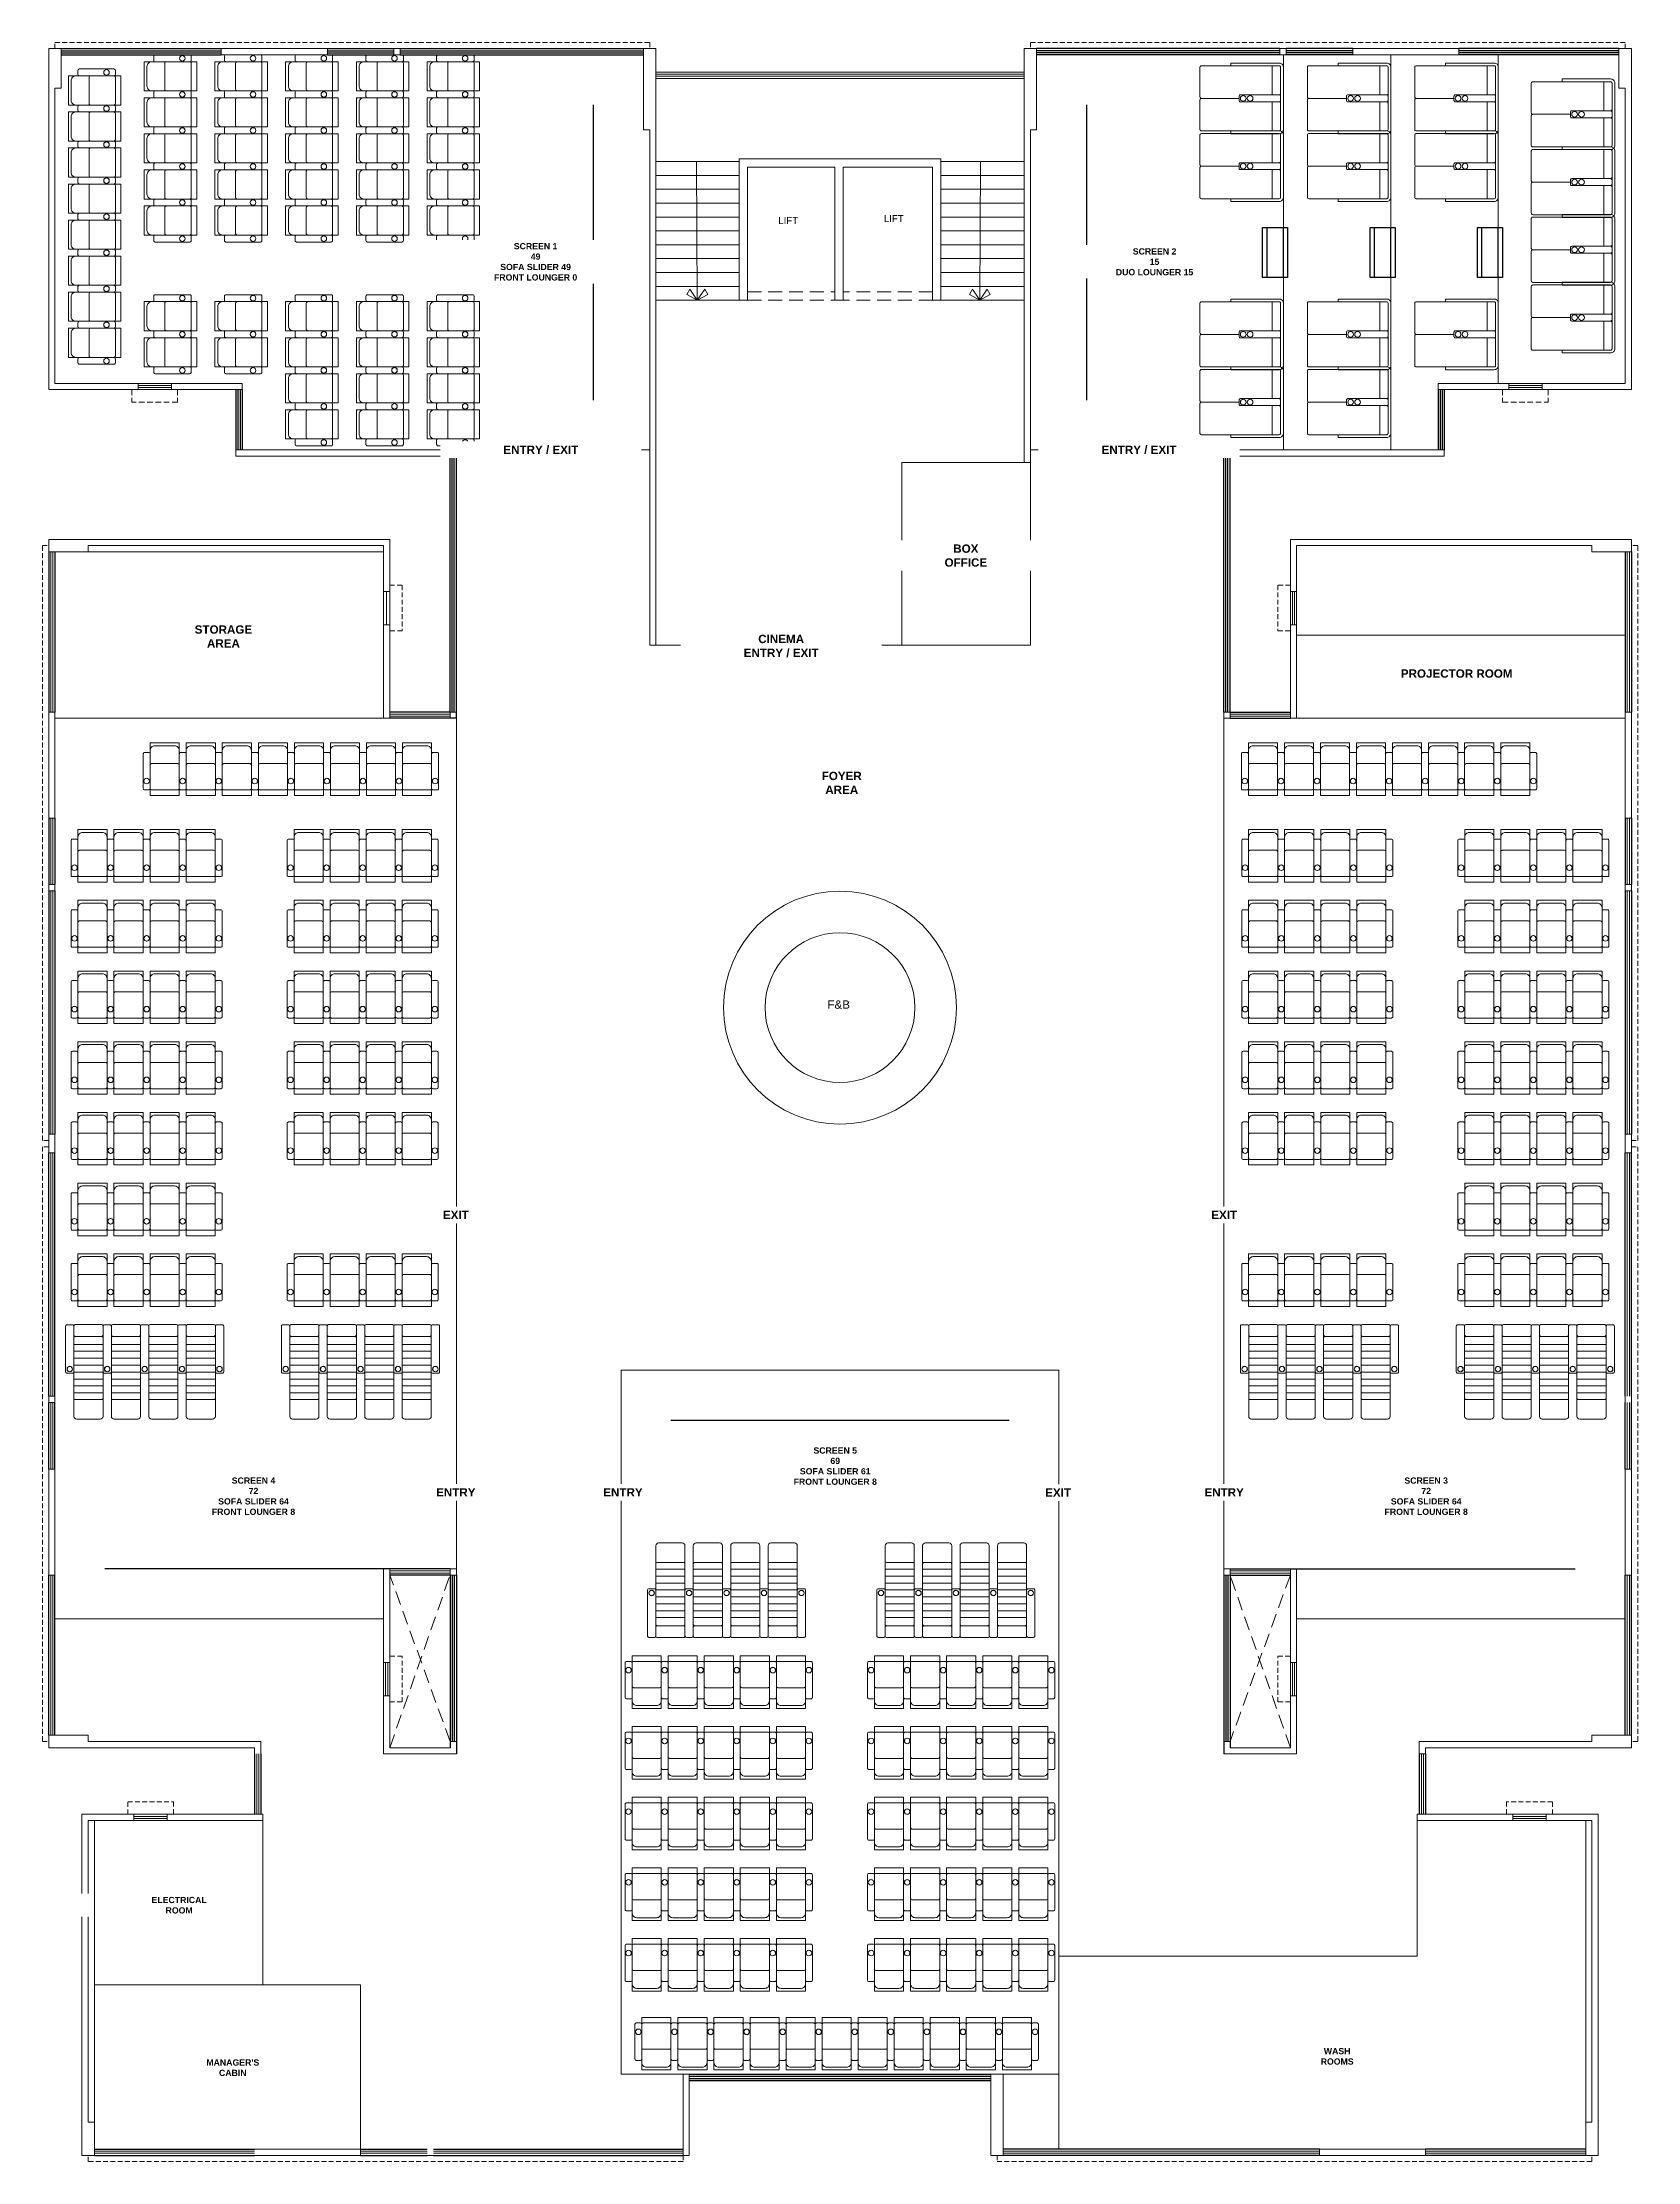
# Model space of a CAD drawing. Header units: inches. Extents: x 1807 to 67852, y 1160 to 20242.
# Drawn here: x 42211 to 43361, y 8234 to 9763 of the extents above; entities that cross this region are included whole.
import ezdxf
from ezdxf.lldxf.tags import DXFTag

# ---------------------------------------------------------------- set-up
doc = ezdxf.new("R2010")
doc.units = ezdxf.units.IN
doc.header["$MEASUREMENT"] = 0
doc.linetypes.add('DASHED', pattern=[0.75, 0.5, -0.25])
for name, color, linetype, lineweight in [('02WINDOW & DOTTED', 8, 'Continuous', 20), ('AP_TEXT', 7, 'Continuous', 13), ('CHAIRS', 34, 'Continuous', 20), ('elev1', 250, 'Continuous', 15), ('Nstair', 8, 'Continuous', 20), ('PROJ.', 8, 'DASHED', 20), ('RAILING', 8, 'Continuous', 25), ('Railing 01', 8, 'Continuous', 18), ('SHOP TEXT', 7, 'Continuous', 15), ('text', 7, 'Continuous', 15), ('wall', 7, 'Continuous', 20), ('WALLS', 7, 'Continuous', 20), ('WINDOW', 8, 'Continuous', 15)]:
    doc.layers.add(name, color=color, linetype=linetype, lineweight=lineweight)
for name, color, linetype in [('Chair', 34, 'Continuous'), ('GF', 36, 'Continuous'), ('step light', 250, 'Continuous')]:
    doc.layers.add(name, color=color, linetype=linetype)
doc.styles.add('Krupalu 1', font='arial.ttf')
doc.styles.add('title block', font='')
doc.styles.get('title block').set_extended_font_data('Gulim')
tags = doc.linetypes.add('HIDDEN', pattern=[0.375, 0.25, -0.125]).pattern_tags.tags
tags[6:7] = [DXFTag(74, 4), DXFTag(75, 0), DXFTag(340, '0'), DXFTag(46, 1.0), DXFTag(50, 0.0), DXFTag(44, 0.0), DXFTag(45, 0.0)]
tags[4:5] = [DXFTag(74, 4), DXFTag(75, 0), DXFTag(340, '0'), DXFTag(46, 1.0), DXFTag(50, 0.0), DXFTag(44, 0.0), DXFTag(45, 0.0)]

msp = doc.modelspace()

# ---------------------------------------------------------------- texts
at = {"layer": 'AP_TEXT', "style": 'Krupalu 1'}
msp.add_text('F&B', height=6, dxfattribs=at).set_placement((42776.7, 9065.7))
at = {"layer": 'SHOP TEXT', "ltscale": 0.1, "style": 'Krupalu 1'}
for p in [(42741.3, 9631.7), (42817.4, 9633.1)]:
    msp.add_text('LIFT', height=5, dxfattribs=at).set_placement(p)
at = {"layer": 'text', "width": 139.144, "attachment_point": 4, "style": 'title block', "bg_fill": 2}
for s, insert, char_height in [('\\pxqc;{\\fArial|b1|i0|c0|p34;FOYER\\PAREA}', (42717.5, 9228.6), 6), ('\\pxqc;{\\fArial|b1|i0|c0|p34;SCREEN 3\\P72\\PSOFA SLIDER 64\\PFRONT LOUNGER 8}', (43139, 8714.1), 4.5), ("\\pxqc,t17;{\\fArial|b1|i0|c0|p34;MANAGER'S\\PCABIN}", (42278.3, 8301.9), 4.5)]:
    msp.add_mtext(s, dxfattribs=dict(at, insert=insert, char_height=char_height))

# ---------------------------------------------------------------- blocks, each defined once
blk = doc.blocks.new('Recliner chair-01')
at = {"layer": 'CHAIRS', "linetype": 'HIDDEN', "lineweight": -2}
blk.add_lwpolyline([(-10.5, 33.9), (10.5, 33.9), (10.5, -4), (-10.5, -4)], close=True, dxfattribs=at)
at = {"layer": 'CHAIRS', "lineweight": -2}
for points in [[(-7.1, 31.9), (7.1, 31.9, -0.414214), (10.5, 28.5), (10.5, 1, -0.414214), (9.5, 0), (-9.5, 0, -0.414214), (-10.5, 1), (-10.5, 28.5, -0.414214)], [(-10.5, 1), (-10.5, 26, 0.414214), (-11.5, 27), (-14.5, 27, 0.414214), (-15.5, 26), (-15.5, 1, 0.414214), (-14.5, 0), (-11.5, 0, 0.414214)], [(10.5, 1), (10.5, 18, 0.414214), (9.5, 19), (-9.5, 19, 0.414214), (-10.5, 18), (-10.5, 1, 0.414214), (-9.5, 0), (9.5, 0, 0.414214)], [(10.5, 1), (10.5, 26, -0.414214), (11.5, 27), (14.5, 27, -0.414214), (15.5, 26), (15.5, 1, -0.414214), (14.5, 0), (11.5, 0, -0.414214)]]:
    blk.add_lwpolyline(points, format="xyb", close=True, dxfattribs=at)
for centre in [(-13, 6.4), (13.1, 6.4)]:
    blk.add_circle(centre, 2, dxfattribs=at)
blk = doc.blocks.new('*U361')
at = {"layer": 'CHAIRS'}
blk.add_blockref('Recliner chair-01', (0, -14.9), dxfattribs=at)
blk = doc.blocks.new('*U360')
at = {"layer": 'GF', "color": 0, "linetype": 'ByBlock', "lineweight": -2}
for p in [(0, 0), (26, 0), (52, 0), (78, 0)]:
    blk.add_blockref('*U361', p, dxfattribs=at)
at = {"layer": 'GF', "color": 0, "linetype": 'ByBlock', "lineweight": -2, "transparency": 16777216}
for p in [(104, 0), (130, 0), (156, 0), (182, 0)]:
    blk.add_blockref('*U361', p, dxfattribs=at)
blk = doc.blocks.new('*U363')
at = {"layer": 'CHAIRS'}
blk.add_blockref('Recliner chair-01', (0, -14.9), dxfattribs=at)
blk = doc.blocks.new('*U362')
at = {"layer": 'GF', "color": 0, "linetype": 'ByBlock', "lineweight": -2}
for p in [(0, 0), (26, 0), (52, 0), (78, 0)]:
    blk.add_blockref('*U363', p, dxfattribs=at)
at = {"layer": 'GF', "color": 0, "linetype": 'ByBlock', "lineweight": -2, "transparency": 16777216}
for p in [(0, -51), (26, -51), (52, -51), (78, -51), (0, -102), (26, -102), (52, -102), (78, -102), (0, -153), (26, -153), (52, -153), (78, -153), (0, -204), (26, -204), (52, -204), (78, -204), (0, -255), (26, -255), (52, -255), (78, -255), (0, -306), (26, -306), (52, -306), (78, -306)]:
    blk.add_blockref('*U363', p, dxfattribs=at)
blk = doc.blocks.new("Lounger - 21''")
at = {"layer": 'CHAIRS', "color": 250}
for p, q in [((-10.5, -14.3), (10.5, -14.3)), ((-10.5, -19.3), (10.5, -19.3)), ((-10.5, -24.3), (10.5, -24.3)), ((-10.5, -29.3), (10.5, -29.3)), ((-10.5, -34.3), (10.5, -34.3)), ((-10.5, -39.3), (10.5, -39.3)), ((-10.5, -44.3), (10.5, -44.3)), ((-10.5, -49.3), (10.5, -49.3))]:
    blk.add_line(p, q, dxfattribs=at)
at = {"layer": 'CHAIRS'}
for points in [[(-9.5, -8.5), (9.5, -8.5, 0.414214), (10.5, -7.5), (10.5, -1, 0.414214), (9.5, 0), (-9.5, 0, 0.414214), (-10.5, -1), (-10.5, -7.5, 0.414214)], [(-16.5, -1.1), (-16.5, -34.1, 0.414214), (-15.5, -35.1), (-11.5, -35.1, 0.414214), (-10.5, -34.1), (-10.5, -1.1, 0.414214), (-11.5, -0.1), (-15.5, -0.1, 0.414214)], [(-9.5, -8.5), (9.5, -8.5, -0.414214), (10.5, -9.5), (10.5, -66.2, -0.414214), (8.5, -68.2), (-8.5, -68.2, -0.414214), (-10.5, -66.2), (-10.5, -9.5, -0.414214)], [(16.5, -1.1), (16.5, -34.1, -0.414214), (15.5, -35.1), (11.5, -35.1, -0.414214), (10.5, -34.1), (10.5, -1.1, -0.414214), (11.5, -0.1), (15.5, -0.1, -0.414214)]]:
    blk.add_lwpolyline(points, format="xyb", close=True, dxfattribs=at)
blk.add_lwpolyline([(-10.5, -43.7), (-10.5, -53.1, 0.414214), (-9.5, -54.1), (9.5, -54.1, 0.414214), (10.5, -53.1), (10.5, -43.7)], format="xyb", dxfattribs=at)
for centre, radius in [((-13.5, -32.1), 1.99), ((-13.5, -32.1), 1.89), ((13.5, -32.1), 1.99), ((13.5, -32.1), 1.89)]:
    blk.add_circle(centre, radius, dxfattribs=at)
blk = doc.blocks.new('*U365')
at = {"layer": 'CHAIRS'}
blk.add_blockref("Lounger - 21''", (0, 34.1, -172020), dxfattribs=at)
blk = doc.blocks.new('*U364')
at = {"layer": 'elev1', "color": 0, "linetype": 'ByBlock', "lineweight": -2}
for p in [(0, 0), (27, 0), (54, 0), (81, 0)]:
    blk.add_blockref('*U365', p, dxfattribs=at)
blk = doc.blocks.new('*U367')
at = {"layer": 'CHAIRS'}
blk.add_blockref("Lounger - 21''", (0, 34.1, -172020), dxfattribs=at)
blk = doc.blocks.new('*U366')
at = {"layer": 'elev1', "color": 0, "linetype": 'ByBlock', "lineweight": -2}
for p in [(0, 0), (27, 0), (54, 0), (81, 0)]:
    blk.add_blockref('*U367', p, dxfattribs=at)
blk = doc.blocks.new('*U372')
at = {"layer": 'CHAIRS'}
blk.add_blockref('Recliner chair-01', (0, -14.9), dxfattribs=at)
blk = doc.blocks.new('*U371')
at = {"layer": 'GF', "color": 0, "linetype": 'ByBlock', "lineweight": -2}
for p in [(0, 0), (26, 0), (52, 0), (78, 0)]:
    blk.add_blockref('*U372', p, dxfattribs=at)
at = {"layer": 'GF', "color": 0, "linetype": 'ByBlock', "lineweight": -2, "transparency": 16777216}
for p in [(104, 0), (130, 0), (156, 0), (182, 0)]:
    blk.add_blockref('*U372', p, dxfattribs=at)
blk = doc.blocks.new('*U374')
at = {"layer": 'CHAIRS'}
blk.add_blockref('Recliner chair-01', (0, -14.9), dxfattribs=at)
blk = doc.blocks.new('*U373')
at = {"layer": 'GF', "color": 0, "linetype": 'ByBlock', "lineweight": -2}
for p in [(0, 0), (26, 0), (52, 0), (78, 0)]:
    blk.add_blockref('*U374', p, dxfattribs=at)
at = {"layer": 'GF', "color": 0, "linetype": 'ByBlock', "lineweight": -2, "transparency": 16777216}
for p in [(0, -51), (26, -51), (52, -51), (78, -51), (0, -102), (26, -102), (52, -102), (78, -102), (0, -153), (26, -153), (52, -153), (78, -153), (0, -204), (26, -204), (52, -204), (78, -204), (0, -255), (26, -255), (52, -255), (78, -255), (0, -306), (26, -306), (52, -306), (78, -306)]:
    blk.add_blockref('*U374', p, dxfattribs=at)
blk = doc.blocks.new('*U378')
at = {"layer": 'CHAIRS'}
blk.add_blockref("Lounger - 21''", (0, 34.1, -172020), dxfattribs=at)
blk = doc.blocks.new('*U377')
at = {"layer": 'elev1', "color": 0, "linetype": 'ByBlock', "lineweight": -2}
for p in [(0, 0), (27, 0), (54, 0), (81, 0)]:
    blk.add_blockref('*U378', p, dxfattribs=at)
blk = doc.blocks.new('*U376')
at = {"layer": 'CHAIRS'}
blk.add_blockref('Recliner chair-01', (0, -14.9), dxfattribs=at)
blk = doc.blocks.new('*U375')
at = {"layer": 'GF', "color": 0, "linetype": 'ByBlock', "lineweight": -2}
for p in [(0, 0), (26, 0), (52, 0), (78, 0)]:
    blk.add_blockref('*U376', p, dxfattribs=at)
at = {"layer": 'GF', "color": 0, "linetype": 'ByBlock', "lineweight": -2, "transparency": 16777216}
for p in [(0, -51), (26, -51), (52, -51), (78, -51), (0, -102), (26, -102), (52, -102), (78, -102), (0, -153), (26, -153), (52, -153), (78, -153), (0, -204), (26, -204), (52, -204), (78, -204)]:
    blk.add_blockref('*U376', p, dxfattribs=at)
blk = doc.blocks.new('*U370')
at = {"layer": 'CHAIRS'}
blk.add_blockref("Lounger - 21''", (0, 34.1, -172020), dxfattribs=at)
blk = doc.blocks.new('*U369')
at = {"layer": 'elev1', "color": 0, "linetype": 'ByBlock', "lineweight": -2}
for p in [(0, 0), (27, 0), (54, 0), (81, 0)]:
    blk.add_blockref('*U370', p, dxfattribs=at)
blk = doc.blocks.new('*U392')
at = {"layer": 'CHAIRS'}
blk.add_blockref('Recliner chair-01', (0, -14.9), dxfattribs=at)
blk = doc.blocks.new('*U391')
at = {"layer": 'GF', "color": 0, "linetype": 'ByBlock', "lineweight": -2}
for p in [(0, 0), (26, 0), (52, 0), (78, 0)]:
    blk.add_blockref('*U392', p, dxfattribs=at)
at = {"layer": 'GF', "color": 0, "linetype": 'ByBlock', "lineweight": -2, "transparency": 16777216}
for p in [(104, 0), (130, 0), (156, 0), (182, 0)]:
    blk.add_blockref('*U392', p, dxfattribs=at)
blk = doc.blocks.new('*U396')
at = {"layer": 'CHAIRS'}
blk.add_blockref('Recliner chair-01', (0, -14.9), dxfattribs=at)
blk = doc.blocks.new('*U395')
at = {"layer": 'GF', "color": 0, "linetype": 'ByBlock', "lineweight": -2}
for p in [(0, 0), (26, 0), (52, 0)]:
    blk.add_blockref('*U396', p, dxfattribs=at)
at = {"layer": 'GF', "color": 0, "linetype": 'ByBlock', "lineweight": -2, "transparency": 16777216}
for p in [(78, 0), (104, 0), (0, -51), (26, -51), (52, -51), (78, -51), (104, -51), (0, -102), (26, -102), (52, -102), (78, -102), (104, -102), (0, -153), (26, -153), (52, -153), (78, -153), (104, -153), (0, -204), (26, -204), (52, -204), (78, -204), (104, -204)]:
    blk.add_blockref('*U396', p, dxfattribs=at)
blk = doc.blocks.new('*U398')
at = {"layer": 'CHAIRS'}
blk.add_blockref('Recliner chair-01', (0, -14.9), dxfattribs=at)
blk = doc.blocks.new('*U397')
at = {"layer": 'GF', "color": 0, "linetype": 'ByBlock', "lineweight": -2}
for p in [(0, 0), (26, 0)]:
    blk.add_blockref('*U398', p, dxfattribs=at)
at = {"layer": 'GF', "color": 0, "linetype": 'ByBlock', "lineweight": -2, "transparency": 16777216}
for p in [(0, -51), (26, -51)]:
    blk.add_blockref('*U398', p, dxfattribs=at)
blk = doc.blocks.new('*U394')
at = {"layer": 'CHAIRS'}
blk.add_blockref('Recliner chair-01', (0, -14.9), dxfattribs=at)
blk = doc.blocks.new('*U393')
at = {"layer": 'GF', "color": 0, "linetype": 'ByBlock', "lineweight": -2}
for p in [(0, 0), (26, 0)]:
    blk.add_blockref('*U394', p, dxfattribs=at)
at = {"layer": 'GF', "color": 0, "linetype": 'ByBlock', "lineweight": -2, "transparency": 16777216}
for p in [(52, 0), (78, 0), (0, -51), (26, -51), (52, -51), (78, -51), (0, -102), (26, -102), (52, -102), (78, -102)]:
    blk.add_blockref('*U394', p, dxfattribs=at)
blk = doc.blocks.new('*U402')
at = {"layer": 'CHAIRS'}
blk.add_blockref('Recliner chair-01', (0, -14.9), dxfattribs=at)
blk = doc.blocks.new('*U401')
at = {"layer": 'GF', "color": 0, "linetype": 'ByBlock', "lineweight": -2}
for p in [(0, 0), (26, 0), (52, 0), (78, 0)]:
    blk.add_blockref('*U402', p, dxfattribs=at)
at = {"layer": 'GF', "color": 0, "linetype": 'ByBlock', "lineweight": -2, "transparency": 16777216}
for p in [(104, 0), (130, 0), (156, 0), (182, 0), (208, 0), (234, 0), (260, 0)]:
    blk.add_blockref('*U402', p, dxfattribs=at)
blk = doc.blocks.new('*U404')
at = {"layer": 'CHAIRS'}
blk.add_blockref('Recliner chair-01', (0, -14.9), dxfattribs=at)
blk = doc.blocks.new('*U403')
at = {"layer": 'GF', "color": 0, "linetype": 'ByBlock', "lineweight": -2}
for p in [(0, 0), (26, 0), (52, 0), (78, 0)]:
    blk.add_blockref('*U404', p, dxfattribs=at)
at = {"layer": 'GF', "color": 0, "linetype": 'ByBlock', "lineweight": -2, "transparency": 16777216}
for p in [(104, 0), (0, -51), (26, -51), (52, -51), (78, -51), (104, -51), (0, -102), (26, -102), (52, -102), (78, -102), (104, -102), (0, -153), (26, -153), (52, -153), (78, -153), (104, -153), (0, -204), (26, -204), (52, -204), (78, -204), (104, -204)]:
    blk.add_blockref('*U404', p, dxfattribs=at)
blk = doc.blocks.new('*U400')
at = {"layer": 'CHAIRS'}
blk.add_blockref('Recliner chair-01', (0, -14.9), dxfattribs=at)
blk = doc.blocks.new('*U399')
at = {"layer": 'GF', "color": 0, "linetype": 'ByBlock', "lineweight": -2}
for p in [(0, 0), (26, 0), (52, 0), (78, 0)]:
    blk.add_blockref('*U400', p, dxfattribs=at)
at = {"layer": 'GF', "color": 0, "linetype": 'ByBlock', "lineweight": -2, "transparency": 16777216}
for p in [(104, 0), (0, -51), (26, -51), (52, -51), (78, -51), (104, -51), (0, -102), (26, -102), (52, -102), (78, -102), (104, -102), (0, -153), (26, -153), (52, -153), (78, -153), (104, -153), (0, -204), (26, -204), (52, -204), (78, -204), (104, -204)]:
    blk.add_blockref('*U400', p, dxfattribs=at)
blk = doc.blocks.new('*U406')
at = {"layer": 'CHAIRS'}
blk.add_blockref("Lounger - 21''", (0, 34.1, -172020), dxfattribs=at)
blk = doc.blocks.new('*U405')
at = {"layer": 'elev1', "color": 0, "linetype": 'ByBlock', "lineweight": -2}
for p in [(0, 0), (27, 0), (54, 0), (81, 0)]:
    blk.add_blockref('*U406', p, dxfattribs=at)
blk = doc.blocks.new('*U408')
at = {"layer": 'CHAIRS'}
blk.add_blockref("Lounger - 21''", (0, 34.1, -172020), dxfattribs=at)
blk = doc.blocks.new('*U407')
at = {"layer": 'elev1', "color": 0, "linetype": 'ByBlock', "lineweight": -2}
for p in [(0, 0), (27, 0), (54, 0), (81, 0)]:
    blk.add_blockref('*U408', p, dxfattribs=at)
blk = doc.blocks.new('*U410')
at = {"layer": 'CHAIRS'}
blk.add_blockref('Recliner chair-01', (0, -14.9), dxfattribs=at)
blk = doc.blocks.new('*U409')
at = {"layer": 'GF', "color": 0, "linetype": 'ByBlock', "lineweight": -2}
for p in [(0, 0), (26, 0), (52, 0), (78, 0)]:
    blk.add_blockref('*U410', p, dxfattribs=at)
blk = doc.blocks.new('*U412')
at = {"layer": 'CHAIRS'}
blk.add_blockref('Recliner chair-01', (0, -14.9), dxfattribs=at)
blk = doc.blocks.new('*U411')
at = {"layer": 'GF', "color": 0, "linetype": 'ByBlock', "lineweight": -2}
for p in [(0, 0), (26, 0), (52, 0), (78, 0)]:
    blk.add_blockref('*U412', p, dxfattribs=at)
at = {"layer": 'GF', "color": 0, "linetype": 'ByBlock', "lineweight": -2, "transparency": 16777216}
for p in [(0, -51), (26, -51), (52, -51), (78, -51), (0, -102), (26, -102), (52, -102), (78, -102), (0, -153), (26, -153), (52, -153), (78, -153), (0, -204), (26, -204), (52, -204), (78, -204)]:
    blk.add_blockref('*U412', p, dxfattribs=at)
blk = doc.blocks.new('*U414')
at = {"layer": 'CHAIRS'}
blk.add_blockref('Recliner chair-01', (0, -14.9), dxfattribs=at)
blk = doc.blocks.new('*U413')
at = {"layer": 'GF', "color": 0, "linetype": 'ByBlock', "lineweight": -2}
for p in [(0, 0), (26, 0), (52, 0), (78, 0)]:
    blk.add_blockref('*U414', p, dxfattribs=at)
blk = doc.blocks.new('Lounger with enclosure - Single arm-flat-18')
at = {"layer": 'CHAIRS', "ltscale": 5}
for p, q in [((-607, -207), (-65, -207)), ((65, -207), (607, -207))]:
    blk.add_line(p, q, dxfattribs=at)
at = {"layer": 'CHAIRS'}
for points in [[(-658, -981), (-607, -981), (-607, -77, -0.414214), (-581, -52), (581, -52, -0.414214), (607, -77), (607, -981), (658, -981), (658, -77, 0.414214), (581, 0), (-581, 0, 0.414214), (-658, -77)], [(39, -826), (-39, -826, -0.414214), (-65, -800), (-65, -77, -0.414214), (-39, -52), (39, -52, -0.414214), (65, -77), (65, -800, -0.414214)]]:
    blk.add_lwpolyline(points, format="xyb", close=True, dxfattribs=at)
for points in [[(0, -826), (0, -1528, -0.414214), (-26, -1554), (-581, -1554, -0.414214), (-607, -1528), (-607, -77, -0.414214), (-581, -52), (-90, -52, -0.414214), (-65, -77), (-65, -800, 0.414214), (-39, -826), (0, -826)], [(0, -826), (0, -1528, 0.414214), (26, -1554), (581, -1554, 0.414214), (607, -1528), (607, -77, 0.414214), (581, -52), (90, -52, 0.414214), (65, -77), (65, -800, -0.414214), (39, -826), (0, -826)]]:
    blk.add_lwpolyline(points, format="xyb", dxfattribs=at)
at = {"layer": 'CHAIRS', "ltscale": 5}
for centre in [(0, -620), (0, -749)]:
    blk.add_circle(centre, 52.9, dxfattribs=at)
blk = doc.blocks.new('*U522')
at = {"layer": 'WALLS', "ltscale": 5, "xscale": 0.0387378005297279, "yscale": 0.0387378005297279, "zscale": 0.0387378005297279}
blk.add_blockref('Lounger with enclosure - Single arm-flat-18', (0, 30.1), dxfattribs=at)
blk = doc.blocks.new('*U521')
at = {"layer": 'Chair', "color": 0, "linetype": 'ByBlock', "lineweight": -2}
for p in [(0, 0), (48.9, 0), (97.7, 0), (146.6, 0)]:
    blk.add_blockref('*U522', p, dxfattribs=at)
blk = doc.blocks.new('*U524')
at = {"layer": 'WALLS', "ltscale": 5, "xscale": 0.0387378005297279, "yscale": 0.0387378005297279, "zscale": 0.0387378005297279}
blk.add_blockref('Lounger with enclosure - Single arm-flat-18', (0, 30.1), dxfattribs=at)
blk = doc.blocks.new('*U523')
at = {"layer": 'Chair', "color": 0, "linetype": 'ByBlock', "lineweight": -2}
blk.add_blockref('*U524', (0, 0), dxfattribs=at)
blk = doc.blocks.new('*U520')
at = {"layer": 'WALLS', "ltscale": 5, "xscale": 0.0387378005297279, "yscale": 0.0387378005297279, "zscale": 0.0387378005297279}
blk.add_blockref('Lounger with enclosure - Single arm-flat-18', (0, 30.1), dxfattribs=at)
blk = doc.blocks.new('*U519')
at = {"layer": 'Chair', "color": 0, "linetype": 'ByBlock', "lineweight": -2}
for p in [(0, 0), (48.9, 0), (0, -77.5), (48.9, -77.5), (0, -155), (48.9, -155)]:
    blk.add_blockref('*U520', p, dxfattribs=at)
blk = doc.blocks.new('steplight')
at = {"layer": 'step light', "ltscale": 60, "elevation": 1.4}
for points in [[(161565.4, -82860.6), (161583.4, -82860.6), (161583.4, -82896.6), (161565.4, -82896.6)], [(161565.4, -82860.6), (161568.4, -82860.6), (161568.4, -82896.6), (161565.4, -82896.6)], [(161580.4, -82860.6), (161583.4, -82860.6), (161583.4, -82896.6), (161580.4, -82896.6)]]:
    blk.add_lwpolyline(points, close=True, dxfattribs=at)
blk = doc.blocks.new('*U526')
at = {"layer": 'WALLS', "ltscale": 5, "xscale": 0.0387378005297279, "yscale": 0.0387378005297279, "zscale": 0.0387378005297279}
blk.add_blockref('Lounger with enclosure - Single arm-flat-18', (0, 30.1), dxfattribs=at)
blk = doc.blocks.new('*U525')
at = {"layer": 'Chair', "color": 0, "linetype": 'ByBlock', "lineweight": -2}
blk.add_blockref('*U526', (0, 0), dxfattribs=at)
at = {"layer": 'Chair', "color": 0, "linetype": 'ByBlock', "lineweight": -2, "transparency": 16777216}
for p in [(48.9, 0), (0, -77.5), (48.9, -77.5)]:
    blk.add_blockref('*U526', p, dxfattribs=at)

# ---------------------------------------------------------------- linework, layer by layer
at = {"layer": '02WINDOW & DOTTED'}
for p, q in [((42918.6, 9741.2), (42652.9, 9741.2)), ((42918.6, 9739.7), (42652.9, 9739.7)), ((42918.6, 9738.2), (42652.9, 9738.2)), ((42918.6, 9736.7), (42652.9, 9736.7))]:
    msp.add_line(p, q, dxfattribs=at)
at = {"layer": '02WINDOW & DOTTED', "linetype": 'DASHED', "ltscale": 20}
for p, q in [((42719.1, 9582.7), (42782.1, 9582.7)), ((42719.1, 9576.7), (42782.1, 9576.7)), ((42852.6, 9582.7), (42788.1, 9582.7)), ((42852.6, 9576.7), (42788.1, 9576.7)), ((42504.6, 8537.2), (42461.1, 8657.2)), ((42461.1, 8532.7), (42504.6, 8657.2)), ((43110.6, 8532.7), (43067.1, 8657.2)), ((43110.6, 8657.2), (43067.1, 8537.2))]:
    msp.add_line(p, q, dxfattribs=at)
at = {"layer": 'Nstair', "ltscale": 10}
for p, q in [((42713.1, 9676.7), (42653.1, 9676.7)), ((42682.3, 9676.7), (42682.8, 9576.7)), ((42858.6, 9676.7), (42918.6, 9676.7)), ((42887.1, 9676.7), (42886.6, 9576.7)), ((42713.1, 9666.7), (42653.1, 9666.7)), ((42858.6, 9666.7), (42918.6, 9666.7)), ((42713.1, 9656.7), (42653.1, 9656.7)), ((42713.1, 9646.7), (42653.1, 9646.7)), ((42858.6, 9656.7), (42918.6, 9656.7)), ((42858.6, 9646.7), (42918.6, 9646.7)), ((42713.1, 9636.7), (42653.1, 9636.7)), ((42858.6, 9636.7), (42918.6, 9636.7)), ((42713.1, 9626.7), (42653.1, 9626.7)), ((42713.1, 9616.7), (42653.1, 9616.7)), ((42858.6, 9626.7), (42918.6, 9626.7)), ((42858.6, 9616.7), (42918.6, 9616.7)), ((42713.1, 9606.7), (42653.1, 9606.7)), ((42858.6, 9606.7), (42918.6, 9606.7)), ((42713.1, 9596.7), (42653.1, 9596.7)), ((42713.1, 9586.7), (42653.1, 9586.7)), ((42675.3, 9580.9), (42677.4, 9584.8)), ((42677.4, 9584.8), (42682.8, 9576.7)), ((42688.2, 9584.8), (42682.8, 9576.7)), ((42690.4, 9580.9), (42688.2, 9584.8)), ((42858.6, 9596.7), (42918.6, 9596.7)), ((42858.6, 9586.7), (42918.6, 9586.7)), ((42879.1, 9580.9), (42881.3, 9584.8)), ((42881.3, 9584.8), (42886.6, 9576.7)), ((42892, 9584.8), (42886.6, 9576.7)), ((42894.2, 9580.9), (42892, 9584.8)), ((42713.1, 9576.7), (42653.1, 9576.7)), ((42682.8, 9576.7), (42675.3, 9580.9)), ((42682.8, 9576.7), (42690.4, 9580.9)), ((42858.6, 9576.7), (42918.6, 9576.7)), ((42886.6, 9576.7), (42879.1, 9580.9)), ((42886.6, 9576.7), (42894.2, 9580.9))]:
    msp.add_line(p, q, dxfattribs=at)
at = {"layer": 'PROJ.', "ltscale": 8}
for p, q in [((42275.1, 9512.2), (42275.1, 9503.2)), ((42308.1, 9512.2), (42308.1, 9503.2)), ((43263.6, 9512.2), (43263.6, 9503.2)), ((43296.6, 9512.2), (43296.6, 9503.2)), ((42308.1, 9503.2), (42275.1, 9503.2)), ((43263.6, 9503.2), (43296.6, 9503.2))]:
    msp.add_line(p, q, dxfattribs=at)
at = {"layer": 'PROJ.', "ltscale": 7}
for points in [[(42219.6, 9758.2), (42219.6, 9762.7), (42648.6, 9762.7), (42648.6, 9758.2)], [(43352.1, 9758.2), (43352.1, 9762.7), (42923.1, 9762.7), (42923.1, 9758.2)], [(42215.1, 8970.7), (42210.6, 8970.7), (42210.6, 9399.7), (42215.1, 9399.7)], [(43356.6, 8970.7), (43361.1, 8970.7), (43361.1, 9399.7), (43356.6, 9399.7)], [(42461.1, 9371.2), (42470.1, 9371.2), (42470.1, 9338.2), (42461.1, 9338.2)], [(43110.6, 9371.2), (43101.6, 9371.2), (43101.6, 9338.2), (43110.6, 9338.2)], [(42215.1, 8966.2), (42210.6, 8966.2), (42210.6, 8537.2), (42215.1, 8537.2)], [(43356.6, 8966.2), (43361.1, 8966.2), (43361.1, 8537.2), (43356.6, 8537.2)], [(42461.1, 8565.7), (42470.1, 8565.7), (42470.1, 8598.7), (42461.1, 8598.7)], [(43110.6, 8565.7), (43101.6, 8565.7), (43101.6, 8598.7), (43110.6, 8598.7)], [(42272.1, 8484.7), (42272.1, 8493.7), (42305.1, 8493.7), (42305.1, 8484.7)], [(43299.6, 8484.7), (43299.6, 8493.7), (43266.6, 8493.7), (43266.6, 8484.7)], [(42672.6, 8238.7), (42672.6, 8234.2), (42243.6, 8234.2), (42243.6, 8238.7)], [(42899.1, 8238.7), (42899.1, 8234.2), (43328.1, 8234.2), (43328.1, 8238.7)]]:
    msp.add_lwpolyline(points, dxfattribs=at)
at = {"layer": 'RAILING'}
for p, q in [((42224.1, 9758.2), (42339.6, 9758.2)), ((42224.1, 9756.7), (42339.6, 9756.7)), ((42224.1, 9755.2), (42339.6, 9755.2)), ((42224.1, 9753.7), (42339.6, 9753.7)), ((42416.1, 9758.2), (42464.1, 9758.2)), ((42416.1, 9756.7), (42464.1, 9756.7)), ((42416.1, 9755.2), (42464.1, 9755.2)), ((42416.1, 9753.7), (42464.1, 9753.7)), ((42468.6, 9758.2), (42644.1, 9758.2)), ((42468.6, 9756.7), (42644.1, 9756.7)), ((42468.6, 9755.2), (42644.1, 9755.2)), ((42468.6, 9753.7), (42644.1, 9753.7)), ((43103.1, 9758.2), (42927.6, 9758.2)), ((43103.1, 9756.7), (42927.6, 9756.7)), ((43103.1, 9755.2), (42927.6, 9755.2)), ((43103.1, 9753.7), (42927.6, 9753.7)), ((43155.6, 9758.2), (43107.6, 9758.2)), ((43155.6, 9756.7), (43107.6, 9756.7)), ((43155.6, 9755.2), (43107.6, 9755.2)), ((43155.6, 9753.7), (43107.6, 9753.7)), ((43347.6, 9758.2), (43232.1, 9758.2)), ((43347.6, 9756.7), (43232.1, 9756.7)), ((43347.6, 9755.2), (43232.1, 9755.2)), ((43347.6, 9753.7), (43232.1, 9753.7)), ((42350.1, 9512.2), (42350.1, 9468.7)), ((42351.6, 9512.2), (42351.6, 9468.7)), ((42353.1, 9512.2), (42353.1, 9468.7)), ((42354.6, 9512.2), (42354.6, 9468.7)), ((43217.1, 9512.2), (43217.1, 9468.7)), ((43218.6, 9512.2), (43218.6, 9468.7)), ((43220.1, 9512.2), (43220.1, 9468.7)), ((43221.6, 9512.2), (43221.6, 9468.7)), ((42504.6, 9279.7), (42504.6, 9464.2)), ((42506.1, 9279.7), (42506.1, 9464.2)), ((42507.6, 9279.7), (42507.6, 9464.2)), ((42509.1, 9275.2), (42509.1, 9464.2)), ((43062.6, 9279.7), (43062.6, 9464.2)), ((43064.1, 9279.7), (43064.1, 9464.2)), ((43065.6, 9279.7), (43065.6, 9464.2)), ((43067.1, 9279.7), (43067.1, 9464.2)), ((42215.1, 9395.2), (42215.1, 9279.7)), ((42219.6, 9395.2), (42219.6, 9279.7)), ((43352.1, 9395.2), (43352.1, 9279.7)), ((43356.6, 9395.2), (43356.6, 9279.7)), ((42504.6, 9279.7), (42461.1, 9279.7)), ((43067.1, 9279.7), (43110.6, 9279.7)), ((42509.1, 9275.2), (42461.1, 9275.2)), ((43067.1, 9275.2), (43110.6, 9275.2)), ((42215.1, 9203.2), (42215.1, 9155.2)), ((42219.6, 9203.2), (42219.6, 9155.2)), ((43352.1, 9203.2), (43352.1, 9155.2)), ((43356.6, 9203.2), (43356.6, 9155.2)), ((42215.1, 9150.7), (42215.1, 8975.2)), ((42219.6, 9150.7), (42219.6, 8975.2)), ((43352.1, 9150.7), (43352.1, 8975.2)), ((43356.6, 9150.7), (43356.6, 8975.2)), ((42215.1, 8786.2), (42215.1, 8961.7)), ((42219.6, 8786.2), (42219.6, 8961.7)), ((43352.1, 8786.2), (43352.1, 8961.7)), ((43356.6, 8786.2), (43356.6, 8961.7)), ((42215.1, 8733.7), (42215.1, 8781.7)), ((42219.6, 8733.7), (42219.6, 8781.7)), ((43352.1, 8733.7), (43352.1, 8781.7)), ((43356.6, 8733.7), (43356.6, 8781.7)), ((42215.1, 8541.7), (42215.1, 8657.2)), ((42219.6, 8541.7), (42219.6, 8657.2)), ((42504.6, 8661.7), (42461.1, 8661.7)), ((42504.6, 8657.2), (42461.1, 8657.2)), ((42504.6, 8657.2), (42504.6, 8532.7)), ((42506.1, 8657.2), (42506.1, 8537.2)), ((42507.6, 8657.2), (42507.6, 8537.2)), ((42509.1, 8657.2), (42509.1, 8528.2)), ((43062.6, 8657.2), (43062.6, 8528.2)), ((43064.1, 8657.2), (43064.1, 8537.2)), ((43065.6, 8657.2), (43065.6, 8537.2)), ((43067.1, 8661.7), (43110.6, 8661.7)), ((43067.1, 8657.2), (43110.6, 8657.2)), ((43067.1, 8657.2), (43067.1, 8532.7)), ((43352.1, 8541.7), (43352.1, 8657.2)), ((43356.6, 8541.7), (43356.6, 8657.2)), ((42363.6, 8528.2), (42363.6, 8484.7)), ((42368.1, 8528.2), (42368.1, 8484.7)), ((43203.6, 8528.2), (43203.6, 8484.7)), ((43208.1, 8528.2), (43208.1, 8484.7)), ((42677.1, 8297.2), (42894.6, 8297.2)), ((42677.1, 8295.7), (42894.6, 8295.7)), ((42677.1, 8294.2), (42894.6, 8294.2)), ((42677.1, 8292.7), (42894.6, 8292.7)), ((42677.1, 8292.7), (42894.6, 8292.7)), ((42248.1, 8243.2), (42363.6, 8243.2)), ((42248.1, 8238.7), (42363.6, 8238.7)), ((42440.1, 8243.2), (42488.1, 8243.2)), ((42440.1, 8238.7), (42488.1, 8238.7)), ((42492.6, 8243.2), (42672.6, 8243.2)), ((42492.6, 8238.7), (42672.6, 8238.7)), ((43074.6, 8243.2), (42903.6, 8243.2)), ((43074.6, 8238.7), (42903.6, 8238.7)), ((43131.6, 8243.2), (43074.6, 8243.2)), ((43131.6, 8238.7), (43074.6, 8238.7)), ((43323.6, 8243.2), (43208.1, 8243.2)), ((43323.6, 8238.7), (43208.1, 8238.7))]:
    msp.add_line(p, q, dxfattribs=at)
at = {"layer": 'Railing 01'}
for p, q in [((42216.6, 9395.2), (42216.6, 9279.7)), ((42218.1, 9395.2), (42218.1, 9279.7)), ((43353.6, 9395.2), (43353.6, 9279.7)), ((43355.1, 9395.2), (43355.1, 9279.7)), ((42504.6, 9278.2), (42461.1, 9278.2)), ((43067.1, 9278.2), (43110.6, 9278.2)), ((42504.6, 9276.7), (42461.1, 9276.7)), ((43067.1, 9276.7), (43110.6, 9276.7)), ((42216.6, 9203.2), (42216.6, 9155.2)), ((42218.1, 9203.2), (42218.1, 9155.2)), ((43353.6, 9203.2), (43353.6, 9155.2)), ((43355.1, 9203.2), (43355.1, 9155.2)), ((42216.6, 9150.7), (42216.6, 8975.2)), ((42218.1, 9150.7), (42218.1, 8975.2)), ((43353.6, 9150.7), (43353.6, 8975.2)), ((43355.1, 9150.7), (43355.1, 8975.2)), ((42216.6, 8786.2), (42216.6, 8961.7)), ((42218.1, 8786.2), (42218.1, 8961.7)), ((43353.6, 8786.2), (43353.6, 8961.7)), ((43355.1, 8786.2), (43355.1, 8961.7)), ((42216.6, 8733.7), (42216.6, 8781.7)), ((42218.1, 8733.7), (42218.1, 8781.7)), ((43353.6, 8733.7), (43353.6, 8781.7)), ((43355.1, 8733.7), (43355.1, 8781.7)), ((42216.6, 8541.7), (42216.6, 8657.2)), ((42218.1, 8541.7), (42218.1, 8657.2)), ((42504.6, 8660.2), (42461.1, 8660.2)), ((42504.6, 8658.7), (42461.1, 8658.7)), ((43067.1, 8660.2), (43110.6, 8660.2)), ((43067.1, 8658.7), (43110.6, 8658.7)), ((43353.6, 8541.7), (43353.6, 8657.2)), ((43355.1, 8541.7), (43355.1, 8657.2)), ((42365.1, 8528.2), (42365.1, 8484.7)), ((42366.6, 8528.2), (42366.6, 8484.7)), ((43205.1, 8528.2), (43205.1, 8484.7)), ((43206.6, 8528.2), (43206.6, 8484.7)), ((42248.1, 8241.7), (42363.6, 8241.7)), ((42248.1, 8240.2), (42363.6, 8240.2)), ((42440.1, 8241.7), (42488.1, 8241.7)), ((42440.1, 8240.2), (42488.1, 8240.2)), ((42492.6, 8241.7), (42672.6, 8241.7)), ((42492.6, 8240.2), (42672.6, 8240.2)), ((43074.6, 8241.7), (42903.6, 8241.7)), ((43074.6, 8240.2), (42903.6, 8240.2)), ((43131.6, 8241.7), (43074.6, 8241.7)), ((43131.6, 8240.2), (43074.6, 8240.2)), ((43323.6, 8241.7), (43208.1, 8241.7)), ((43323.6, 8240.2), (43208.1, 8240.2))]:
    msp.add_line(p, q, dxfattribs=at)
at = {"layer": 'step light', "linetype": 'Continuous', "lineweight": 0, "ltscale": 50}
for points in [[(43105.6, 9468.7), (43105.6, 9753.7)], [(43183.1, 9468.7), (43183.1, 9753.7)], [(43260.6, 9516.7), (43260.6, 9753.7)]]:
    msp.add_lwpolyline(points, dxfattribs=at)
at = {"layer": 'wall'}
for p, q in [((42215.1, 9758.2), (42215.1, 9512.2)), ((42215.1, 9758.2), (42224.1, 9758.2)), ((42224.1, 9734.2), (42224.1, 9758.2)), ((42339.6, 9758.2), (42339.6, 9753.7)), ((42339.6, 9758.2), (42416.1, 9758.2)), ((42339.6, 9753.7), (42411.6, 9753.7)), ((42411.6, 9753.7), (42411.6, 9753.7)), ((42416.1, 9753.7), (42411.6, 9753.7)), ((42416.1, 9758.2), (42416.1, 9753.7)), ((42464.1, 9758.2), (42464.1, 9758.2)), ((42464.1, 9758.2), (42468.6, 9758.2)), ((42644.1, 9758.2), (42644.1, 9704.2)), ((42644.1, 9758.2), (42653.1, 9758.2)), ((42653.1, 9758.2), (42653.1, 9328)), ((42918.6, 9758.2), (42918.6, 9459.7)), ((42927.6, 9758.2), (42918.6, 9758.2)), ((42927.6, 9758.2), (42927.6, 9704.2)), ((43103.1, 9758.2), (43103.1, 9753.7)), ((43107.6, 9758.2), (43103.1, 9758.2)), ((43107.6, 9758.2), (43107.6, 9753.7)), ((43155.6, 9758.2), (43155.6, 9753.7)), ((43232.1, 9758.2), (43155.6, 9758.2)), ((43232.1, 9753.7), (43155.6, 9753.7)), ((43232.1, 9758.2), (43232.1, 9753.7)), ((43347.6, 9734.2), (43347.6, 9758.2)), ((43356.6, 9758.2), (43347.6, 9758.2)), ((43356.6, 9758.2), (43356.6, 9512.2)), ((42219.6, 9729.7), (42219.6, 9569.2)), ((42224.1, 9729.7), (42219.6, 9729.7)), ((42224.1, 9729.7), (42224.1, 9734.2)), ((43347.6, 9729.7), (43347.6, 9734.2)), ((43347.6, 9734.2), (43347.6, 9734.2)), ((43347.6, 9729.7), (43352.1, 9729.7)), ((43352.1, 9729.7), (43352.1, 9569.2)), ((42644.1, 9699.7), (42644.1, 9704.2)), ((42644.1, 9704.2), (42644.1, 9704.2)), ((42644.1, 9699.7), (42648.6, 9699.7)), ((42648.6, 9699.7), (42648.6, 9328)), ((42923.1, 9699.7), (42923.1, 9459.7)), ((42927.6, 9699.7), (42923.1, 9699.7)), ((42927.6, 9699.7), (42927.6, 9704.2)), ((42927.6, 9704.2), (42927.6, 9704.2)), ((42788.1, 9678.7), (42713.1, 9678.7)), ((42713.1, 9678.7), (42713.1, 9576.7)), ((42782.1, 9678.7), (42858.6, 9678.7)), ((42858.6, 9678.7), (42858.6, 9576.7)), ((42719.1, 9576.7), (42719.1, 9672.7)), ((42719.1, 9672.7), (42782.1, 9672.7)), ((42782.1, 9672.7), (42782.1, 9576.7)), ((42782.1, 9576.7), (42782.1, 9672.7)), ((42788.1, 9576.7), (42788.1, 9672.7)), ((42852.6, 9672.7), (42788.1, 9672.7)), ((42788.1, 9672.7), (42788.1, 9576.7)), ((42852.6, 9576.7), (42852.6, 9672.7)), ((42219.6, 9569.2), (42219.6, 9564.7)), ((42219.6, 9569.2), (42219.6, 9569.2)), ((42713.1, 9576.7), (42719.1, 9576.7)), ((42782.1, 9576.7), (42788.1, 9576.7)), ((42788.1, 9576.7), (42782.1, 9576.7)), ((42858.6, 9576.7), (42852.6, 9576.7)), ((43352.1, 9569.2), (43352.1, 9564.7)), ((43352.1, 9569.2), (43352.1, 9569.2)), ((42219.6, 9564.7), (42219.6, 9564.7)), ((42219.6, 9564.7), (42219.6, 9516.7)), ((43352.1, 9564.7), (43352.1, 9564.7)), ((43352.1, 9564.7), (43352.1, 9516.7)), ((42279.6, 9512.2), (42215.1, 9512.2)), ((42279.6, 9516.7), (42219.6, 9516.7)), ((42279.6, 9516.7), (42279.6, 9512.2)), ((42303.6, 9516.7), (42303.6, 9512.2)), ((42354.6, 9516.7), (42303.6, 9516.7)), ((42354.6, 9512.2), (42303.6, 9512.2)), ((42308.1, 9516.7), (42308.1, 9516.7)), ((42354.6, 9516.7), (42354.6, 9512.2)), ((43217.1, 9516.7), (43268.1, 9516.7)), ((43217.1, 9516.7), (43217.1, 9512.2)), ((43217.1, 9512.2), (43268.1, 9512.2)), ((43268.1, 9516.7), (43268.1, 9512.2)), ((43292.1, 9516.7), (43292.1, 9512.2)), ((43292.1, 9516.7), (43352.1, 9516.7)), ((43292.1, 9512.2), (43356.6, 9512.2)), ((42350.1, 9468.7), (42350.1, 9464.2)), ((43221.6, 9468.7), (43221.6, 9464.2)), ((42461.1, 9404.2), (42215.1, 9404.2)), ((42215.1, 9395.2), (42215.1, 9404.2)), ((42461.1, 9366.7), (42461.1, 9404.2)), ((43110.6, 9404.2), (43356.6, 9404.2)), ((43110.6, 9366.7), (43110.6, 9404.2)), ((43356.6, 9395.2), (43356.6, 9404.2)), ((42239.1, 9395.2), (42215.1, 9395.2)), ((42239.1, 9395.2), (42239.1, 9395.2)), ((42239.1, 9395.2), (42243.6, 9395.2)), ((42243.6, 9399.7), (42243.6, 9395.2)), ((42404.1, 9399.7), (42243.6, 9399.7)), ((42404.1, 9399.7), (42404.1, 9399.7)), ((42408.6, 9399.7), (42404.1, 9399.7)), ((42408.6, 9399.7), (42408.6, 9399.7)), ((43115.1, 9399.7), (43163.1, 9399.7)), ((43115.1, 9366.7), (43115.1, 9399.7)), ((43163.1, 9399.7), (43328.1, 9399.7)), ((43328.1, 9399.7), (43328.1, 9395.2)), ((43332.6, 9395.2), (43328.1, 9395.2)), ((43332.6, 9395.2), (43356.6, 9395.2)), ((43332.6, 9395.2), (43332.6, 9395.2)), ((42461.1, 9366.7, 2), (42456.6, 9366.7, 2)), ((43110.6, 9366.7), (43115.1, 9366.7)), ((42456.6, 9275.2), (42456.6, 9342.7)), ((42461.1, 9342.7), (42456.6, 9342.7)), ((42461.1, 9275.2), (42461.1, 9342.7)), ((43110.6, 9275.2), (43110.6, 9342.7)), ((43110.6, 9342.7), (43115.1, 9342.7)), ((43115.1, 9275.2), (43115.1, 9342.7)), ((42215.1, 9279.7), (42215.1, 9203.2)), ((42219.6, 9279.7), (42215.1, 9279.7)), ((42219.6, 9279.7), (42219.6, 9207.7)), ((43067.1, 9279.7), (43062.6, 9279.7)), ((43352.1, 9279.7), (43352.1, 9207.7)), ((43352.1, 9279.7), (43356.6, 9279.7)), ((43356.6, 9279.7), (43356.6, 9203.2)), ((42461.1, 9275.2), (42456.6, 9275.2)), ((43110.6, 9275.2), (43115.1, 9275.2)), ((42219.6, 9203.2), (42215.1, 9203.2)), ((42219.6, 9207.7), (42219.6, 9207.7)), ((42219.6, 9207.7), (42219.6, 9203.2)), ((43352.1, 9207.7), (43352.1, 9207.7)), ((43352.1, 9207.7), (43352.1, 9203.2)), ((43352.1, 9203.2), (43356.6, 9203.2)), ((42215.1, 9150.7), (42215.1, 9155.2)), ((43356.6, 9150.7), (43356.6, 9155.2)), ((42215.1, 8975.2), (42215.1, 8966.2)), ((43356.6, 8975.2), (43356.6, 8966.2)), ((42215.1, 8961.7), (42215.1, 8970.7)), ((43356.6, 8961.7), (43356.6, 8970.7)), ((42215.1, 8786.2), (42215.1, 8781.7)), ((43356.6, 8786.2), (43356.6, 8781.7)), ((42215.1, 8657.2), (42215.1, 8733.7)), ((42219.6, 8657.2), (42219.6, 8729.2)), ((43352.1, 8733.7), (43356.6, 8733.7)), ((43352.1, 8729.2), (43352.1, 8733.7)), ((43352.1, 8657.2), (43352.1, 8729.2)), ((43356.6, 8657.2), (43356.6, 8733.7)), ((42461.1, 8661.7), (42456.6, 8661.7)), ((42456.6, 8661.7), (42456.6, 8594.2)), ((42461.1, 8661.7), (42461.1, 8594.2)), ((42504.6, 8657.2), (42509.1, 8657.2)), ((43067.1, 8657.2), (43062.6, 8657.2)), ((43110.6, 8661.7), (43115.1, 8661.7)), ((43110.6, 8661.7), (43110.6, 8594.2)), ((43115.1, 8661.7), (43115.1, 8594.2)), ((43352.1, 8661.7), (43352.1, 8661.7)), ((43352.1, 8657.2), (43356.6, 8657.2)), ((42461.1, 8594.2), (42456.6, 8594.2)), ((43110.6, 8594.2), (43115.1, 8594.2)), ((42461.1, 8570.2), (42456.6, 8570.2)), ((42456.6, 8570.2), (42456.6, 8528.2)), ((42461.1, 8570.2), (42461.1, 8532.7)), ((43110.6, 8570.2), (43115.1, 8570.2)), ((43110.6, 8570.2), (43110.6, 8532.7)), ((43115.1, 8570.2), (43115.1, 8528.2)), ((42239.1, 8541.7), (42215.1, 8541.7)), ((42215.1, 8541.7), (42215.1, 8532.7)), ((42363.6, 8532.7), (42215.1, 8532.7)), ((42239.1, 8541.7), (42239.1, 8541.7)), ((42239.1, 8541.7), (42243.6, 8541.7)), ((42243.6, 8537.2), (42243.6, 8541.7)), ((42368.1, 8537.2), (42243.6, 8537.2)), ((42363.6, 8528.2), (42363.6, 8532.7)), ((42363.6, 8528.2), (42363.6, 8532.7)), ((42368.1, 8528.2), (42368.1, 8537.2)), ((42461.1, 8532.7), (42504.6, 8532.7)), ((43110.6, 8532.7), (43067.1, 8532.7)), ((43203.6, 8537.2), (43328.1, 8537.2)), ((43203.6, 8528.2), (43203.6, 8537.2)), ((43208.1, 8528.2), (43208.1, 8532.7)), ((43208.1, 8532.7), (43356.6, 8532.7)), ((43328.1, 8537.2), (43328.1, 8541.7)), ((43332.6, 8541.7), (43328.1, 8541.7)), ((43332.6, 8541.7), (43356.6, 8541.7)), ((43332.6, 8541.7), (43332.6, 8541.7)), ((43356.6, 8541.7), (43356.6, 8532.7)), ((42456.6, 8528.2), (42509.1, 8528.2)), ((43115.1, 8528.2), (43062.6, 8528.2)), ((43208.1, 8528.2), (43203.6, 8528.2)), ((42239.1, 8484.7), (42239.1, 8238.7)), ((42276.6, 8484.7), (42239.1, 8484.7)), ((42276.6, 8484.7), (42276.6, 8480.2)), ((42369.6, 8484.7), (42300.6, 8484.7)), ((42300.6, 8484.7), (42300.6, 8480.2)), ((42369.6, 8484.7), (42369.6, 8480.2)), ((43202.1, 8484.7), (43202.1, 8480.2)), ((43202.1, 8484.7), (43271.1, 8484.7)), ((43271.1, 8484.7), (43271.1, 8480.2)), ((43295.1, 8484.7), (43295.1, 8480.2)), ((43295.1, 8484.7), (43332.6, 8484.7)), ((43332.6, 8484.7), (43332.6, 8238.7)), ((42243.6, 8480.2), (42243.6, 8262.7)), ((42276.6, 8480.2), (42243.6, 8480.2)), ((42369.6, 8480.2), (42300.6, 8480.2)), ((43202.1, 8480.2), (43271.1, 8480.2)), ((43295.1, 8480.2), (43328.1, 8480.2)), ((43328.1, 8480.2), (43328.1, 8262.7)), ((42672.6, 8297.2), (42677.1, 8297.2)), ((42672.6, 8238.7), (42672.6, 8297.2)), ((42677.1, 8238.7), (42677.1, 8297.2)), ((42894.6, 8238.7), (42894.6, 8297.2)), ((42899.1, 8297.2), (42894.6, 8297.2)), ((42899.1, 8297.2), (42899.1, 8297.2)), ((42903.6, 8297.2), (42899.1, 8297.2)), ((42903.6, 8297.2), (42903.6, 8292.7)), ((42903.6, 8238.7), (42903.6, 8292.7)), ((42903.6, 8292.7), (42903.6, 8292.7)), ((42248.1, 8262.7), (42248.1, 8238.7)), ((43323.6, 8262.7), (43323.6, 8238.7)), ((42248.1, 8238.7), (42239.1, 8238.7)), ((42363.6, 8243.2), (42435.6, 8243.2)), ((42363.6, 8238.7), (42440.1, 8238.7)), ((42435.6, 8243.2), (42435.6, 8243.2)), ((42435.6, 8243.2), (42440.1, 8243.2)), ((42440.1, 8243.2), (42440.1, 8238.7)), ((42492.6, 8238.7), (42488.1, 8238.7)), ((42672.6, 8238.7), (42677.1, 8238.7)), ((42903.6, 8238.7), (42894.6, 8238.7)), ((43131.6, 8243.2), (43131.6, 8238.7)), ((43136.1, 8243.2), (43131.6, 8243.2)), ((43208.1, 8238.7), (43131.6, 8238.7)), ((43136.1, 8243.2), (43136.1, 8243.2)), ((43208.1, 8243.2), (43136.1, 8243.2)), ((43323.6, 8238.7), (43332.6, 8238.7))]:
    msp.add_line(p, q, dxfattribs=at)
for points in [[(42354.6, 9468.7), (42350.1, 9468.7)], [(42350.1, 9464.2), (42509.1, 9464.2)], [(43221.6, 9464.2), (43062.6, 9464.2), (43062.6, 9468.7), (43221.6, 9468.7)]]:
    msp.add_lwpolyline(points, dxfattribs=at)
at = {"layer": 'WALLS', "lineweight": 30}
for p, q in [((42607.9, 9717.7), (42607.9, 9504.7)), ((42963.6, 9717.7), (42963.6, 9504.7)), ((42663.9, 8769), (42907.7, 8769)), ((42473.1, 8661.7), (42255.6, 8661.7)), ((43098.6, 8661.7), (43316.1, 8661.7))]:
    msp.add_line(p, q, dxfattribs=at)
at = {"layer": 'WALLS'}
for p, q in [((42509.1, 9468.7), (42648.6, 9468.7)), ((43062.6, 9468.7), (42923.1, 9468.7)), ((42923.1, 9459.7), (42918.6, 9459.7)), ((42648.6, 9328), (42653.1, 9328)), ((42653.1, 9328), (42830.5, 9328)), ((42243.5, 8480.2), (42369.6, 8480.2)), ((42248.1, 8480.2), (42369.6, 8480.2)), ((42369.6, 8243.2), (42248.1, 8243.2))]:
    msp.add_line(p, q, dxfattribs=at)
for points in [[(42468.6, 9753.7), (42464.1, 9753.7), (42464.1, 9758.2), (42468.6, 9758.2)], [(42509.1, 9464.2), (42350.1, 9464.2), (42350.1, 9468.7), (42509.1, 9468.7)], [(42830.5, 9459.7), (42923.1, 9459.7), (42923.1, 9328), (42830.5, 9328)], [(42456.6, 9275.2), (42219.6, 9275.2), (42219.6, 9395.2), (42456.6, 9395.2)], [(43115.1, 9275.2), (43352.1, 9275.2), (43352.1, 9335.2), (43115.1, 9335.2)], [(42509.1, 9279.7), (42504.6, 9279.7), (42504.6, 9275.2), (42509.1, 9275.2)], [(43062.6, 9279.7), (43067.1, 9279.7), (43067.1, 9275.2), (43062.6, 9275.2)], [(42509.1, 8661.7), (42456.6, 8661.7), (42456.6, 8625.7), (42219.6, 8625.7), (42219.6, 9275.2), (42509.1, 9275.2)], [(42219.6, 9150.7), (42215.1, 9150.7), (42215.1, 9155.2), (42219.6, 9155.2)], [(43352.1, 9155.2), (43356.6, 9155.2), (43356.6, 9150.7), (43352.1, 9150.7)], [(42219.6, 8961.7), (42215.1, 8961.7), (42215.1, 8975.2), (42219.6, 8975.2)], [(43352.1, 8975.2), (43356.6, 8975.2), (43356.6, 8961.7), (43352.1, 8961.7)], [(42943.7, 8297.2), (42627.9, 8297.2), (42627.9, 8805), (42943.7, 8805)], [(42219.6, 8781.7), (42215.1, 8781.7), (42215.1, 8786.2), (42219.6, 8786.2)], [(42215.1, 8733.7), (42219.6, 8733.7), (42219.6, 8657.2), (42215.1, 8657.2)], [(42504.6, 8661.7), (42509.1, 8661.7), (42509.1, 8657.2), (42504.6, 8657.2)], [(43067.1, 8661.7), (43062.6, 8661.7), (43062.6, 8657.2), (43067.1, 8657.2)]]:
    msp.add_lwpolyline(points, close=True, dxfattribs=at)
for points in [[(43103.1, 9753.7), (43107.6, 9753.7)], [(42408.6, 9399.7), (42456.6, 9399.7), (42456.6, 9366.7)], [(42504.6, 8537.2), (42509.1, 8537.2)], [(43067.1, 8537.2), (43062.6, 8537.2)], [(43328.1, 8480.2), (43202.1, 8480.2), (43202.1, 8382.4), (42943.7, 8382.4), (42943.7, 8243.2), (43323.6, 8243.2), (43323.6, 8480.2), (43202.1, 8480.2)], [(42248.1, 8262.7), (42243.6, 8262.7)], [(43323.6, 8262.7), (43328.1, 8262.7)], [(43208.1, 8243.2), (43208.1, 8238.7)]]:
    msp.add_lwpolyline(points, dxfattribs=at)
for radius in [84, 54]:
    msp.add_circle((42785.8, 9066.5), radius, dxfattribs=at)
at = {"layer": 'WINDOW'}
for p, q in [((42303.6, 9516.7), (42279.6, 9516.7)), ((42303.6, 9515.2), (42279.6, 9515.2)), ((42303.6, 9513.7), (42279.6, 9513.7)), ((42303.6, 9512.2), (42279.6, 9512.2)), ((43268.1, 9516.7), (43292.1, 9516.7)), ((43268.1, 9515.2), (43292.1, 9515.2)), ((43268.1, 9513.7), (43292.1, 9513.7)), ((43268.1, 9512.2), (43292.1, 9512.2)), ((42456.6, 9342.8, -2), (42456.6, 9366.8, -2)), ((42458.8, 9342.6, -2), (42458.8, 9366.7, -2)), ((42461.1, 9342.7), (42461.1, 9366.7)), ((43110.6, 9342.7), (43110.6, 9366.7)), ((43112.1, 9342.7), (43112.1, 9366.7)), ((43113.6, 9342.7), (43113.6, 9366.7)), ((43115.1, 9342.7), (43115.1, 9366.7)), ((42456.6, 8594.2), (42456.6, 8570.2)), ((42458.1, 8594.2), (42458.1, 8570.2)), ((42459.6, 8594.2), (42459.6, 8570.2)), ((42461.1, 8594.2), (42461.1, 8570.2)), ((43110.6, 8594.2), (43110.6, 8570.2)), ((43112.1, 8594.2), (43112.1, 8570.2)), ((43113.6, 8594.2), (43113.6, 8570.2)), ((43115.1, 8594.2), (43115.1, 8570.2)), ((42300.6, 8484.7), (42276.6, 8484.7)), ((43271.1, 8484.7), (43295.1, 8484.7)), ((42300.6, 8483.2), (42276.6, 8483.2)), ((42300.6, 8481.7), (42276.6, 8481.7)), ((42300.6, 8480.2), (42276.6, 8480.2)), ((43271.1, 8483.2), (43295.1, 8483.2)), ((43271.1, 8481.7), (43295.1, 8481.7)), ((43271.1, 8480.2), (43295.1, 8480.2))]:
    msp.add_line(p, q, dxfattribs=at)

# ---------------------------------------------------------------- block references
at = {"layer": 'Chair'}
for name, p, rotation in [('*U519', (43230.5, 9722.3), 269.9999999999967), ('*U521', (43314.5, 9710.8), 270.0000000000034), ('*U523', (43230.5, 9552.1), 270.0000000000034)]:
    msp.add_blockref(name, p, dxfattribs=dict(at, rotation=rotation))
at = {"layer": 'elev1'}
for name, p, rotation in [('*U369', (42243.8, 8803.8, 172020), 359.9999999999952), ('*U405', (42909.9, 8646.3, 172020), 179.9999999998028)]:
    msp.add_blockref(name, p, dxfattribs=dict(at, rotation=rotation))
at = {"layer": 'elev1', "xscale": -1}
for name, p, rotation in [('*U377', (42480.5, 8803.8, 172020), 359.9999999999952), ('*U407', (42663.5, 8646.3, 172020), 180.0000000001969)]:
    msp.add_blockref(name, p, dxfattribs=dict(at, rotation=rotation))
at = {"layer": 'elev1'}
msp.add_blockref('*U364', (43091.1, 8803.8, 172020), dxfattribs=at)
at = {"layer": 'elev1', "xscale": -1}
msp.add_blockref('*U366', (43327.8, 8803.8, 172020), dxfattribs=at)
at = {"layer": 'GF', "xscale": -1}
for name, p, rotation in [('*U395', (42303, 9738.2), 89.99999999987564), ('*U391', (42248.3, 9728), 89.99999999998566), ('*U397', (42303, 9565.2), 89.99999999987564), ('*U393', (42405, 9565.2), 89.99999999987564), ('*U375', (42480.6, 9175.9), 359.9999999999952), ('*U409', (42480.6, 8869.9), 359.9999999999952), ('*U399', (42821.2, 8376.1), 180.0000000001335), ('*U401', (42653.4, 8319.3), 180)]:
    msp.add_blockref(name, p, dxfattribs=dict(at, rotation=rotation))
for name, p in [('*U371', (42480.8, 9238.4)), ('*U362', (43324.9, 9175.9))]:
    msp.add_blockref(name, p, dxfattribs=at)
at = {"layer": 'GF'}
for name, p, rotation in [('*U360', (43090.8, 9238.4), 359.9999999995785), ('*U373', (42246.7, 9175.9), 359.9999999999952), ('*U403', (42750.4, 8376.1), 179.9999999998792)]:
    msp.add_blockref(name, p, dxfattribs=dict(at, rotation=rotation))
for name, p in [('*U411', (43091, 9175.9)), ('*U413', (43091, 8869.9))]:
    msp.add_blockref(name, p, dxfattribs=at)
at = {"layer": 'step light', "ltscale": 60, "rotation": 359.9999999999967}
for p in [(-118397.3, 92489.8, -1.4), (-118319.9, 92489.8, -1.4)]:
    msp.add_blockref('steplight', p, dxfattribs=at)

msp.set_redraw_order([(e.dxf.handle, doc.entitydb.next_handle()) for e in msp.query("TEXT MTEXT ATTDEF DIMENSION ARC_DIMENSION")])  # texts and dimensions are drawn at this point

# ---------------------------------------------------------------- next in the draw order: linework, layer by layer
at = {"layer": 'WALLS'}
for points in [[(43062.6, 8661.7), (43115.1, 8661.7), (43115.1, 8625.7), (43352.1, 8625.7), (43352.1, 9275.2), (43062.6, 9275.2)], [(42440.1, 8361.7), (42248.1, 8361.7), (42248.1, 8243.2), (42440.1, 8243.2)]]:
    msp.add_lwpolyline(points, close=True, dxfattribs=at)

# ---------------------------------------------------------------- next in the draw order: texts
at = {"layer": 'text', "width": 139.144, "style": 'title block', "bg_fill": 2}
for s, insert, char_height, attachment_point in [('\\pxqc;{\\fArial|b1|i0|c0|p34;SCREEN 1\\P49\\PSOFA SLIDER 49\\PFRONT LOUNGER 0}', (42496.7, 9604.4), 4.5, 4), ('\\pxqc;{\\fArial|b1|i0|c0|p34;SCREEN 2\\P15\\PDUO LOUNGER 15}', (42943.1, 9604.4), 4.5, 4), ('\\pxqc;{\\fArial|b1|i0|c0|p34;ENTRY / EXIT}', (42639.6, 9468.8), 6, 6), ('\\pxqc;{\\fArial|b1|i0|c0|p34;ENTRY / EXIT}', (42931.9, 9468.8), 6, 4), ('\\pxqc;{\\fArial|b1|i0|c0|p34;BOX\\POFFICE}', (42807, 9392.5), 6, 4), ('\\pxqc;{\\fArial|b1|i0|c0|p34;STORAGE\\PAREA}', (42410.7, 9334.2), 6, 6), ('\\pxqc;{\\fArial|b1|i0|c0|p34;CINEMA\\PENTRY / EXIT}', (42673.8, 9327.3), 6, 4), ('\\pxqc;{\\fArial|b1|i0|c0|p34;PROJECTOR ROOM}', (43161, 9307.4), 6, 4), ('\\pxqc;{\\fArial|b1|i0|c0|p34;EXIT}', (42578.3, 8917), 6, 6), ('\\pxqc;{\\fArial|b1|i0|c0|p34;SCREEN 5\\P69\\PSOFA SLIDER 61\\PFRONT LOUNGER 8}', (42712.8, 8735.8), 4.5, 4), ('\\pxqc;{\\fArial|b1|i0|c0|p34;SCREEN 4\\P72\\PSOFA SLIDER 64\\PFRONT LOUNGER 8}', (42432.4, 8714.1), 4.5, 6), ('\\pxqc;{\\fArial|b1|i0|c0|p34;ELECTRICAL\\PROOM}', (42239.6, 8419.1), 4.5, 4), ('\\pxqc;{\\fArial|b1|i0|c0|p34;WASH\\PROOMS}', (43074.8, 8310.1), 4.5, 4)]:
    msp.add_mtext(s, dxfattribs=dict(at, insert=insert, char_height=char_height, attachment_point=attachment_point))

# ---------------------------------------------------------------- next in the draw order: linework, layer by layer
at = {"layer": 'WALLS'}
msp.add_lwpolyline([(42369.6, 8361.7), (42248.1, 8361.7), (42248.1, 8480.2), (42369.6, 8480.2)], close=True, dxfattribs=at)

# ---------------------------------------------------------------- next in the draw order: block references
at = {"layer": 'Chair', "rotation": 270.0000000000034}
msp.add_blockref('*U525', (43153, 9552.1), dxfattribs=at)
at = {"layer": 'step light', "ltscale": 60, "rotation": 359.9999999999967}
msp.add_blockref('steplight', (-118474.8, 92489.8, -1.4), dxfattribs=at)

# ---------------------------------------------------------------- next in the draw order: texts
at = {"layer": 'text', "char_height": 6, "width": 139.144, "style": 'title block', "bg_fill": 2}
for s, insert, attachment_point in [('\\pxqc;{\\fArial|b1|i0|c0|p34;EXIT}', (42993.3, 8917), 4), ('\\pxqc;{\\fArial|b1|i0|c0|p34;ENTRY}', (42578.3, 8716.9), 6), ('\\pxqc;{\\fArial|b1|i0|c0|p34;ENTRY}', (42993.3, 8716.9), 4)]:
    msp.add_mtext(s, dxfattribs=dict(at, insert=insert, attachment_point=attachment_point))

# ---------------------------------------------------------------- next in the draw order: texts
at = {"layer": 'text', "char_height": 6, "width": 139.144, "attachment_point": 4, "style": 'title block', "bg_fill": 2}
for s, insert in [('\\pxqc;{\\fArial|b1|i0|c0|p34;ENTRY}', (42559.7, 8716.9)), ('\\pxqc;{\\fArial|b1|i0|c0|p34;EXIT}', (42873.5, 8716.7))]:
    msp.add_mtext(s, dxfattribs=dict(at, insert=insert))

doc.saveas('drawing.dxf')
